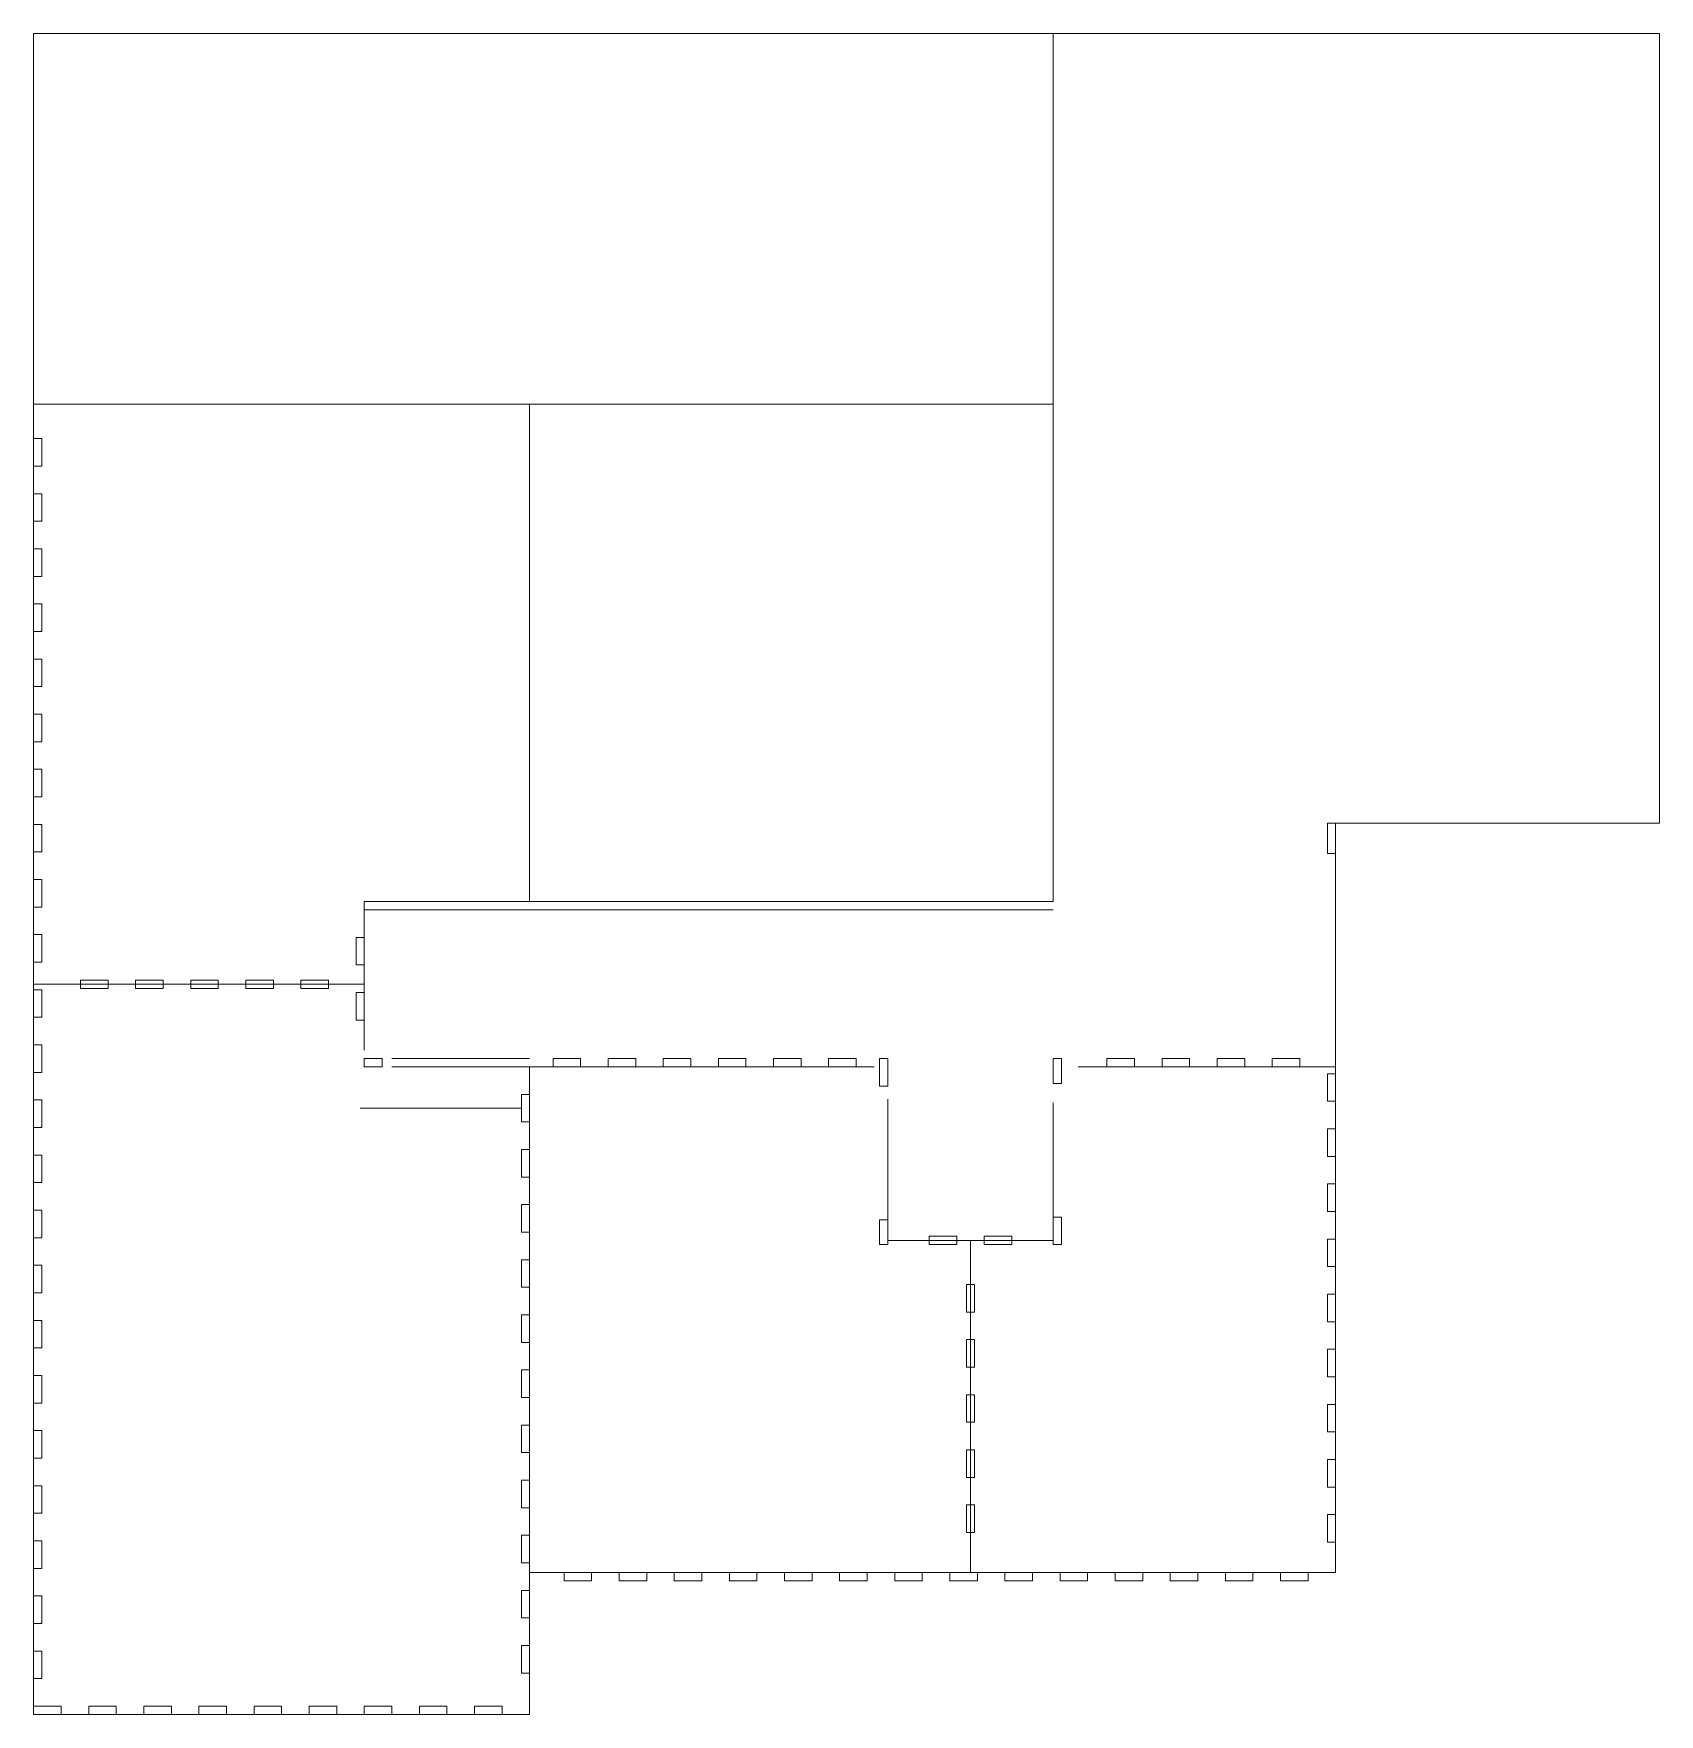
# Model space of a CAD drawing. Header units: millimetres. Extents: x -15307 to -8200, y 7864 to 9694.
# Drawn here: x -15307 to -14717, y 8400 to 9010 of the extents above; entities that cross this region are included whole.
import ezdxf

# ---------------------------------------------------------------- set-up
doc = ezdxf.new("R2010")
doc.units = ezdxf.units.MM
doc.layers.add('A-DETL-THIN', color=151, linetype='Continuous', lineweight=9)

msp = doc.modelspace()

# ---------------------------------------------------------------- linework, layer by layer
at = {"layer": 'A-DETL-THIN'}
for p, q in [((-14937.26, 9009.97), (-15307.26, 9009.97)), ((-15307.26, 9009.97), (-15307.26, 8875.47)), ((-14937.26, 8694.97), (-14937.26, 9009.97)), ((-14937.26, 9009.97), (-14717.26, 9009.97)), ((-14717.26, 9009.97), (-14717.26, 8723.47)), ((-15307.26, 8399.97), (-15307.26, 8875.47)), ((-15307.26, 8875.47), (-14937.26, 8875.47)), ((-15127.26, 8694.97), (-15127.26, 8875.47)), ((-15307.26, 8862.97), (-15304.26, 8862.97)), ((-15307.26, 8852.97), (-15307.26, 8862.97)), ((-15304.26, 8862.97), (-15304.26, 8852.97)), ((-15307.26, 8852.97), (-15304.26, 8852.97)), ((-15307.26, 8842.97), (-15304.26, 8842.97)), ((-15307.26, 8832.97), (-15307.26, 8842.97)), ((-15304.26, 8842.97), (-15304.26, 8832.97)), ((-15307.26, 8832.97), (-15304.26, 8832.97)), ((-15307.26, 8822.97), (-15304.26, 8822.97)), ((-15307.26, 8812.97), (-15307.26, 8822.97)), ((-15304.26, 8822.97), (-15304.26, 8812.97)), ((-15307.26, 8812.97), (-15304.26, 8812.97)), ((-15307.26, 8802.97), (-15304.26, 8802.97)), ((-15307.26, 8792.97), (-15307.26, 8802.97)), ((-15304.26, 8802.97), (-15304.26, 8792.97)), ((-15307.26, 8792.97), (-15304.26, 8792.97)), ((-15307.26, 8782.97), (-15304.26, 8782.97)), ((-15307.26, 8772.97), (-15307.26, 8782.97)), ((-15304.26, 8782.97), (-15304.26, 8772.97)), ((-15307.26, 8772.97), (-15304.26, 8772.97)), ((-15307.26, 8762.97), (-15304.26, 8762.97)), ((-15307.26, 8752.97), (-15307.26, 8762.97)), ((-15304.26, 8762.97), (-15304.26, 8752.97)), ((-15307.26, 8752.97), (-15304.26, 8752.97)), ((-15307.26, 8742.97), (-15304.26, 8742.97)), ((-15307.26, 8732.97), (-15307.26, 8742.97)), ((-15304.26, 8742.97), (-15304.26, 8732.97)), ((-15307.26, 8732.97), (-15304.26, 8732.97)), ((-14837.76, 8723.47), (-14834.76, 8723.47)), ((-14837.76, 8712.47), (-14837.76, 8723.47)), ((-14834.76, 8723.47), (-14834.76, 8634.97)), ((-14834.76, 8723.47), (-14717.26, 8723.47)), ((-14834.76, 8723.47), (-14834.76, 8712.47)), ((-15307.26, 8722.97), (-15304.26, 8722.97)), ((-15307.26, 8712.97), (-15307.26, 8722.97)), ((-15304.26, 8722.97), (-15304.26, 8712.97)), ((-15307.26, 8712.97), (-15304.26, 8712.97)), ((-14837.76, 8712.47), (-14834.76, 8712.47)), ((-15307.26, 8702.97), (-15304.26, 8702.97)), ((-15307.26, 8692.97), (-15307.26, 8702.97)), ((-15304.26, 8702.97), (-15304.26, 8692.97)), ((-15307.26, 8692.97), (-15304.26, 8692.97)), ((-15187.26, 8664.97), (-15187.26, 8694.97)), ((-15187.26, 8694.97), (-14937.26, 8694.97)), ((-15187.26, 8691.97), (-14937.26, 8691.97)), ((-15307.26, 8682.97), (-15304.26, 8682.97)), ((-15307.26, 8672.97), (-15307.26, 8682.97)), ((-15304.26, 8682.97), (-15304.26, 8672.97)), ((-15190.26, 8681.97), (-15187.26, 8681.97)), ((-15190.26, 8671.97), (-15190.26, 8681.97)), ((-15187.26, 8681.97), (-15187.26, 8671.97)), ((-15307.26, 8672.97), (-15304.26, 8672.97)), ((-15190.26, 8671.97), (-15187.26, 8671.97)), ((-15307.26, 8664.97), (-15187.26, 8664.97)), ((-15307.26, 8662.97), (-15304.26, 8662.97)), ((-15307.26, 8652.97), (-15307.26, 8662.97)), ((-15304.26, 8662.97), (-15304.26, 8652.97)), ((-15290.26, 8666.47), (-15290.26, 8663.47)), ((-15290.26, 8666.47), (-15280.26, 8666.47)), ((-15280.26, 8663.47), (-15290.26, 8663.47)), ((-15280.26, 8666.47), (-15280.26, 8663.47)), ((-15270.26, 8666.47), (-15270.26, 8663.47)), ((-15270.26, 8666.47), (-15260.26, 8666.47)), ((-15260.26, 8663.47), (-15270.26, 8663.47)), ((-15260.26, 8666.47), (-15260.26, 8663.47)), ((-15250.26, 8666.47), (-15250.26, 8663.47)), ((-15250.26, 8666.47), (-15240.26, 8666.47)), ((-15240.26, 8663.47), (-15250.26, 8663.47)), ((-15240.26, 8666.47), (-15240.26, 8663.47)), ((-15230.26, 8666.47), (-15230.26, 8663.47)), ((-15230.26, 8666.47), (-15220.26, 8666.47)), ((-15220.26, 8663.47), (-15230.26, 8663.47)), ((-15220.26, 8666.47), (-15220.26, 8663.47)), ((-15210.26, 8666.47), (-15210.26, 8663.47)), ((-15210.26, 8666.47), (-15200.26, 8666.47)), ((-15200.26, 8663.47), (-15210.26, 8663.47)), ((-15200.26, 8666.47), (-15200.26, 8663.47)), ((-15187.26, 8664.97), (-15187.26, 8641.09)), ((-15190.26, 8661.97), (-15187.26, 8661.97)), ((-15190.26, 8651.97), (-15190.26, 8661.97)), ((-15187.26, 8661.97), (-15187.26, 8651.97)), ((-15307.26, 8652.97), (-15304.26, 8652.97)), ((-15190.26, 8651.97), (-15187.26, 8651.97)), ((-15307.26, 8642.97), (-15304.26, 8642.97)), ((-15307.26, 8632.97), (-15307.26, 8642.97)), ((-15304.26, 8642.97), (-15304.26, 8632.97)), ((-15187.26, 8637.97), (-15180.76, 8637.97)), ((-15187.26, 8637.97), (-15187.26, 8634.97)), ((-15180.76, 8637.97), (-15180.76, 8634.97)), ((-15177.26, 8637.97), (-15127.26, 8637.97)), ((-15118.76, 8637.97), (-15118.76, 8634.97)), ((-15118.76, 8637.97), (-15108.76, 8637.97)), ((-15108.76, 8637.97), (-15108.76, 8634.97)), ((-15098.76, 8637.97), (-15098.76, 8634.97)), ((-15098.76, 8637.97), (-15088.76, 8637.97)), ((-15088.76, 8637.97), (-15088.76, 8634.97)), ((-15078.76, 8637.97), (-15078.76, 8634.97)), ((-15078.76, 8637.97), (-15068.76, 8637.97)), ((-15068.76, 8637.97), (-15068.76, 8634.97)), ((-15058.76, 8637.97), (-15058.76, 8634.97)), ((-15058.76, 8637.97), (-15048.76, 8637.97)), ((-15048.76, 8637.97), (-15048.76, 8634.97)), ((-15038.76, 8637.97), (-15038.76, 8634.97)), ((-15038.76, 8637.97), (-15028.76, 8637.97)), ((-15028.76, 8637.97), (-15028.76, 8634.97)), ((-15018.76, 8637.97), (-15018.76, 8634.97)), ((-15018.76, 8637.97), (-15008.76, 8637.97)), ((-15008.76, 8637.97), (-15008.76, 8634.97)), ((-15000.26, 8637.97), (-15000.26, 8627.97)), ((-15000.26, 8637.97), (-14997.26, 8637.97)), ((-14997.26, 8637.97), (-14997.26, 8627.97)), ((-14937.26, 8637.97), (-14937.26, 8628.97)), ((-14937.26, 8637.97), (-14934.26, 8637.97)), ((-14934.26, 8637.97), (-14934.26, 8628.97)), ((-14917.76, 8637.97), (-14917.76, 8634.97)), ((-14917.76, 8637.97), (-14907.76, 8637.97)), ((-14907.76, 8637.97), (-14907.76, 8634.97)), ((-14897.76, 8637.97), (-14897.76, 8634.97)), ((-14897.76, 8637.97), (-14887.76, 8637.97)), ((-14887.76, 8637.97), (-14887.76, 8634.97)), ((-14877.76, 8637.97), (-14877.76, 8634.97)), ((-14877.76, 8637.97), (-14867.76, 8637.97)), ((-14867.76, 8637.97), (-14867.76, 8634.97)), ((-14857.76, 8637.97), (-14857.76, 8634.97)), ((-14857.76, 8637.97), (-14847.76, 8637.97)), ((-14847.76, 8637.97), (-14847.76, 8634.97)), ((-15307.26, 8632.97), (-15304.26, 8632.97)), ((-15187.26, 8634.97), (-15180.76, 8634.97)), ((-15177.26, 8634.97), (-15127.26, 8634.97)), ((-15127.26, 8399.97), (-15127.26, 8634.97)), ((-15127.26, 8634.97), (-15002.26, 8634.97)), ((-15108.76, 8634.97), (-15118.76, 8634.97)), ((-15088.76, 8634.97), (-15098.76, 8634.97)), ((-15068.76, 8634.97), (-15078.76, 8634.97)), ((-15048.76, 8634.97), (-15058.76, 8634.97)), ((-15028.76, 8634.97), (-15038.76, 8634.97)), ((-15008.76, 8634.97), (-15018.76, 8634.97)), ((-14928.21, 8634.97), (-14834.76, 8634.97)), ((-14907.76, 8634.97), (-14917.76, 8634.97)), ((-14887.76, 8634.97), (-14897.76, 8634.97)), ((-14867.76, 8634.97), (-14877.76, 8634.97)), ((-14847.76, 8634.97), (-14857.76, 8634.97)), ((-14837.76, 8632.47), (-14834.76, 8632.47)), ((-14837.76, 8622.47), (-14837.76, 8632.47)), ((-14834.76, 8634.97), (-14834.76, 8451.47)), ((-14834.76, 8632.47), (-14834.76, 8622.47)), ((-15000.26, 8627.97), (-14997.26, 8627.97)), ((-14934.26, 8628.97), (-14937.26, 8628.97)), ((-15307.26, 8622.97), (-15304.26, 8622.97)), ((-15307.26, 8612.97), (-15307.26, 8622.97)), ((-15304.26, 8622.97), (-15304.26, 8612.97)), ((-15130.26, 8619.97), (-15188.76, 8619.97)), ((-15130.26, 8624.97), (-15127.26, 8624.97)), ((-15130.26, 8614.97), (-15130.26, 8624.97)), ((-15127.26, 8624.97), (-15127.26, 8614.97)), ((-14997.26, 8571.97), (-14997.26, 8623.31)), ((-14937.26, 8571.97), (-14937.26, 8621.97)), ((-14837.76, 8622.47), (-14834.76, 8622.47)), ((-15130.26, 8614.97), (-15127.26, 8614.97)), ((-15307.26, 8612.97), (-15304.26, 8612.97)), ((-14837.76, 8612.47), (-14834.76, 8612.47)), ((-14837.76, 8602.47), (-14837.76, 8612.47)), ((-14834.76, 8612.47), (-14834.76, 8602.47)), ((-15307.26, 8602.97), (-15304.26, 8602.97)), ((-15307.26, 8592.97), (-15307.26, 8602.97)), ((-15304.26, 8602.97), (-15304.26, 8592.97)), ((-15130.26, 8604.97), (-15127.26, 8604.97)), ((-15130.26, 8594.97), (-15130.26, 8604.97)), ((-15127.26, 8604.97), (-15127.26, 8594.97)), ((-14837.76, 8602.47), (-14834.76, 8602.47)), ((-15130.26, 8594.97), (-15127.26, 8594.97)), ((-15307.26, 8592.97), (-15304.26, 8592.97)), ((-14837.76, 8592.47), (-14834.76, 8592.47)), ((-14837.76, 8582.47), (-14837.76, 8592.47)), ((-14834.76, 8592.47), (-14834.76, 8582.47)), ((-15307.26, 8582.97), (-15304.26, 8582.97)), ((-15307.26, 8572.97), (-15307.26, 8582.97)), ((-15304.26, 8582.97), (-15304.26, 8572.97)), ((-15130.26, 8584.97), (-15127.26, 8584.97)), ((-15130.26, 8574.97), (-15130.26, 8584.97)), ((-15127.26, 8584.97), (-15127.26, 8574.97)), ((-15000.26, 8570.47), (-15000.26, 8579.47)), ((-15000.26, 8579.47), (-14997.26, 8579.47)), ((-14997.26, 8579.47), (-14997.26, 8570.47)), ((-14934.26, 8580.47), (-14937.26, 8580.47)), ((-14937.26, 8580.47), (-14937.26, 8570.47)), ((-14934.26, 8570.47), (-14934.26, 8580.47)), ((-14837.76, 8582.47), (-14834.76, 8582.47)), ((-15307.26, 8572.97), (-15304.26, 8572.97)), ((-15130.26, 8574.97), (-15127.26, 8574.97)), ((-14997.26, 8571.97), (-14937.26, 8571.97)), ((-14982.26, 8573.47), (-14982.26, 8570.47)), ((-14982.26, 8573.47), (-14972.26, 8573.47)), ((-14972.26, 8573.47), (-14972.26, 8570.47)), ((-14967.26, 8571.97), (-14967.26, 8451.47)), ((-14962.26, 8573.47), (-14962.26, 8570.47)), ((-14962.26, 8573.47), (-14952.26, 8573.47)), ((-14952.26, 8573.47), (-14952.26, 8570.47)), ((-14837.76, 8572.47), (-14834.76, 8572.47)), ((-14837.76, 8562.47), (-14837.76, 8572.47)), ((-14834.76, 8572.47), (-14834.76, 8562.47)), ((-15130.26, 8564.97), (-15127.26, 8564.97)), ((-15130.26, 8554.97), (-15130.26, 8564.97)), ((-15127.26, 8564.97), (-15127.26, 8554.97)), ((-14997.26, 8570.47), (-15000.26, 8570.47)), ((-14972.26, 8570.47), (-14982.26, 8570.47)), ((-14952.26, 8570.47), (-14962.26, 8570.47)), ((-14937.26, 8570.47), (-14934.26, 8570.47)), ((-15307.26, 8562.97), (-15304.26, 8562.97)), ((-15307.26, 8552.97), (-15307.26, 8562.97)), ((-15304.26, 8562.97), (-15304.26, 8552.97)), ((-14837.76, 8562.47), (-14834.76, 8562.47)), ((-15307.26, 8552.97), (-15304.26, 8552.97)), ((-15130.26, 8554.97), (-15127.26, 8554.97)), ((-14968.76, 8555.97), (-14965.76, 8555.97)), ((-14968.76, 8545.97), (-14968.76, 8555.97)), ((-14965.76, 8555.97), (-14965.76, 8545.97)), ((-14837.76, 8552.47), (-14834.76, 8552.47)), ((-14837.76, 8542.47), (-14837.76, 8552.47)), ((-14834.76, 8552.47), (-14834.76, 8542.47)), ((-15307.26, 8542.97), (-15304.26, 8542.97)), ((-15307.26, 8532.97), (-15307.26, 8542.97)), ((-15304.26, 8542.97), (-15304.26, 8532.97)), ((-15130.26, 8544.97), (-15127.26, 8544.97)), ((-15130.26, 8534.97), (-15130.26, 8544.97)), ((-15127.26, 8544.97), (-15127.26, 8534.97)), ((-14968.76, 8545.97), (-14965.76, 8545.97)), ((-14837.76, 8542.47), (-14834.76, 8542.47)), ((-15130.26, 8534.97), (-15127.26, 8534.97)), ((-14968.76, 8535.97), (-14965.76, 8535.97)), ((-14968.76, 8525.97), (-14968.76, 8535.97)), ((-14965.76, 8535.97), (-14965.76, 8525.97)), ((-15307.26, 8532.97), (-15304.26, 8532.97)), ((-14837.76, 8532.47), (-14834.76, 8532.47)), ((-14837.76, 8522.47), (-14837.76, 8532.47)), ((-14834.76, 8532.47), (-14834.76, 8522.47)), ((-15307.26, 8522.97), (-15304.26, 8522.97)), ((-15307.26, 8512.97), (-15307.26, 8522.97)), ((-15304.26, 8522.97), (-15304.26, 8512.97)), ((-15130.26, 8524.97), (-15127.26, 8524.97)), ((-15130.26, 8514.97), (-15130.26, 8524.97)), ((-15127.26, 8524.97), (-15127.26, 8514.97)), ((-14968.76, 8525.97), (-14965.76, 8525.97)), ((-14837.76, 8522.47), (-14834.76, 8522.47)), ((-14968.76, 8515.97), (-14965.76, 8515.97)), ((-14968.76, 8505.97), (-14968.76, 8515.97)), ((-14965.76, 8515.97), (-14965.76, 8505.97)), ((-15307.26, 8512.97), (-15304.26, 8512.97)), ((-15130.26, 8514.97), (-15127.26, 8514.97)), ((-14837.76, 8512.47), (-14834.76, 8512.47)), ((-14837.76, 8502.47), (-14837.76, 8512.47)), ((-14834.76, 8512.47), (-14834.76, 8502.47)), ((-15130.26, 8504.97), (-15127.26, 8504.97)), ((-15130.26, 8494.97), (-15130.26, 8504.97)), ((-15127.26, 8504.97), (-15127.26, 8494.97)), ((-14968.76, 8505.97), (-14965.76, 8505.97)), ((-15307.26, 8502.97), (-15304.26, 8502.97)), ((-15307.26, 8492.97), (-15307.26, 8502.97)), ((-15304.26, 8502.97), (-15304.26, 8492.97)), ((-14837.76, 8502.47), (-14834.76, 8502.47)), ((-15307.26, 8492.97), (-15304.26, 8492.97)), ((-15130.26, 8494.97), (-15127.26, 8494.97)), ((-14968.76, 8495.97), (-14965.76, 8495.97)), ((-14968.76, 8485.97), (-14968.76, 8495.97)), ((-14965.76, 8495.97), (-14965.76, 8485.97)), ((-14837.76, 8492.47), (-14834.76, 8492.47)), ((-14837.76, 8482.47), (-14837.76, 8492.47)), ((-14834.76, 8492.47), (-14834.76, 8482.47)), ((-14968.76, 8485.97), (-14965.76, 8485.97)), ((-15307.26, 8482.97), (-15304.26, 8482.97)), ((-15307.26, 8472.97), (-15307.26, 8482.97)), ((-15304.26, 8482.97), (-15304.26, 8472.97)), ((-15130.26, 8484.97), (-15127.26, 8484.97)), ((-15130.26, 8474.97), (-15130.26, 8484.97)), ((-15127.26, 8484.97), (-15127.26, 8474.97)), ((-14837.76, 8482.47), (-14834.76, 8482.47)), ((-15307.26, 8472.97), (-15304.26, 8472.97)), ((-15130.26, 8474.97), (-15127.26, 8474.97)), ((-14968.76, 8475.97), (-14965.76, 8475.97)), ((-14968.76, 8465.97), (-14968.76, 8475.97)), ((-14965.76, 8475.97), (-14965.76, 8465.97)), ((-14837.76, 8472.47), (-14834.76, 8472.47)), ((-14837.76, 8462.47), (-14837.76, 8472.47)), ((-14834.76, 8472.47), (-14834.76, 8462.47)), ((-15307.26, 8462.97), (-15304.26, 8462.97)), ((-15307.26, 8452.97), (-15307.26, 8462.97)), ((-15304.26, 8462.97), (-15304.26, 8452.97)), ((-15130.26, 8464.97), (-15127.26, 8464.97)), ((-15130.26, 8454.97), (-15130.26, 8464.97)), ((-15127.26, 8464.97), (-15127.26, 8454.97)), ((-14968.76, 8465.97), (-14965.76, 8465.97)), ((-14837.76, 8462.47), (-14834.76, 8462.47)), ((-15130.26, 8454.97), (-15127.26, 8454.97)), ((-15307.26, 8452.97), (-15304.26, 8452.97)), ((-15127.26, 8451.47), (-14834.76, 8451.47)), ((-15114.76, 8451.47), (-15124.26, 8451.47)), ((-15114.76, 8451.47), (-15114.76, 8448.47)), ((-15104.76, 8451.47), (-15104.76, 8448.47)), ((-15104.76, 8451.47), (-15094.76, 8451.47)), ((-15094.76, 8451.47), (-15094.76, 8448.47)), ((-15084.76, 8451.47), (-15084.76, 8448.47)), ((-15084.76, 8451.47), (-15074.76, 8451.47)), ((-15074.76, 8451.47), (-15074.76, 8448.47)), ((-15064.76, 8451.47), (-15054.76, 8451.47)), ((-15064.76, 8451.47), (-15064.76, 8448.47)), ((-15054.76, 8451.47), (-15054.76, 8448.47)), ((-15044.76, 8451.47), (-15044.76, 8448.47)), ((-15044.76, 8451.47), (-15034.76, 8451.47)), ((-15034.76, 8451.47), (-15034.76, 8448.47)), ((-15024.76, 8451.47), (-15024.76, 8448.47)), ((-15024.76, 8451.47), (-15014.76, 8451.47)), ((-15014.76, 8451.47), (-15014.76, 8448.47)), ((-15004.76, 8451.47), (-14994.76, 8451.47)), ((-15004.76, 8451.47), (-15004.76, 8448.47)), ((-14994.76, 8451.47), (-14994.76, 8448.47)), ((-14984.76, 8451.47), (-14974.76, 8451.47)), ((-14984.76, 8451.47), (-14984.76, 8448.47)), ((-14974.76, 8451.47), (-14974.76, 8448.47)), ((-14964.76, 8451.47), (-14964.76, 8448.47)), ((-14964.76, 8451.47), (-14954.76, 8451.47)), ((-14954.76, 8451.47), (-14954.76, 8448.47)), ((-14944.76, 8451.47), (-14944.76, 8448.47)), ((-14944.76, 8451.47), (-14934.76, 8451.47)), ((-14934.76, 8451.47), (-14934.76, 8448.47)), ((-14924.76, 8451.47), (-14924.76, 8448.47)), ((-14924.76, 8451.47), (-14914.76, 8451.47)), ((-14914.76, 8451.47), (-14914.76, 8448.47)), ((-14904.76, 8451.47), (-14904.76, 8448.47)), ((-14904.76, 8451.47), (-14894.76, 8451.47)), ((-14894.76, 8451.47), (-14894.76, 8448.47)), ((-14884.76, 8451.47), (-14884.76, 8448.47)), ((-14884.76, 8451.47), (-14874.76, 8451.47)), ((-14874.76, 8451.47), (-14874.76, 8448.47)), ((-14864.76, 8451.47), (-14864.76, 8448.47)), ((-14864.76, 8451.47), (-14854.76, 8451.47)), ((-14854.76, 8451.47), (-14854.76, 8448.47)), ((-14844.76, 8451.47), (-14844.76, 8448.47)), ((-15307.26, 8442.97), (-15304.26, 8442.97)), ((-15307.26, 8432.97), (-15307.26, 8442.97)), ((-15304.26, 8442.97), (-15304.26, 8432.97)), ((-15130.26, 8444.97), (-15127.26, 8444.97)), ((-15130.26, 8434.97), (-15130.26, 8444.97)), ((-15127.26, 8444.97), (-15127.26, 8434.97)), ((-15104.76, 8448.47), (-15114.76, 8448.47)), ((-15084.76, 8448.47), (-15094.76, 8448.47)), ((-15064.76, 8448.47), (-15074.76, 8448.47)), ((-15044.76, 8448.47), (-15054.76, 8448.47)), ((-15024.76, 8448.47), (-15034.76, 8448.47)), ((-15004.76, 8448.47), (-15014.76, 8448.47)), ((-14984.76, 8448.47), (-14994.76, 8448.47)), ((-14964.76, 8448.47), (-14974.76, 8448.47)), ((-14944.76, 8448.47), (-14954.76, 8448.47)), ((-14924.76, 8448.47), (-14934.76, 8448.47)), ((-14904.76, 8448.47), (-14914.76, 8448.47)), ((-14884.76, 8448.47), (-14894.76, 8448.47)), ((-14864.76, 8448.47), (-14874.76, 8448.47)), ((-14844.76, 8448.47), (-14854.76, 8448.47)), ((-15307.26, 8432.97), (-15304.26, 8432.97)), ((-15130.26, 8434.97), (-15127.26, 8434.97)), ((-15130.26, 8424.97), (-15127.26, 8424.97)), ((-15130.26, 8414.97), (-15130.26, 8424.97)), ((-15127.26, 8424.97), (-15127.26, 8414.97)), ((-15307.26, 8422.97), (-15304.26, 8422.97)), ((-15307.26, 8412.97), (-15307.26, 8422.97)), ((-15304.26, 8422.97), (-15304.26, 8412.97)), ((-15307.26, 8412.97), (-15304.26, 8412.97)), ((-15130.26, 8414.97), (-15127.26, 8414.97)), ((-15307.26, 8402.97), (-15307.26, 8399.97)), ((-15307.26, 8402.97), (-15297.26, 8402.97)), ((-15127.26, 8399.97), (-15307.26, 8399.97)), ((-15297.26, 8399.97), (-15307.26, 8399.97)), ((-15297.26, 8402.97), (-15297.26, 8399.97)), ((-15287.26, 8402.97), (-15287.26, 8399.97)), ((-15287.26, 8402.97), (-15277.26, 8402.97)), ((-15277.26, 8399.97), (-15287.26, 8399.97)), ((-15277.26, 8402.97), (-15277.26, 8399.97)), ((-15267.26, 8402.97), (-15267.26, 8399.97)), ((-15267.26, 8402.97), (-15257.26, 8402.97)), ((-15257.26, 8399.97), (-15267.26, 8399.97)), ((-15257.26, 8402.97), (-15257.26, 8399.97)), ((-15247.26, 8402.97), (-15247.26, 8399.97)), ((-15247.26, 8402.97), (-15237.26, 8402.97)), ((-15237.26, 8399.97), (-15247.26, 8399.97)), ((-15237.26, 8402.97), (-15237.26, 8399.97)), ((-15227.26, 8402.97), (-15227.26, 8399.97)), ((-15227.26, 8402.97), (-15217.26, 8402.97)), ((-15217.26, 8399.97), (-15227.26, 8399.97)), ((-15217.26, 8402.97), (-15217.26, 8399.97)), ((-15207.26, 8402.97), (-15207.26, 8399.97)), ((-15207.26, 8402.97), (-15197.26, 8402.97)), ((-15197.26, 8399.97), (-15207.26, 8399.97)), ((-15197.26, 8402.97), (-15197.26, 8399.97)), ((-15187.26, 8402.97), (-15187.26, 8399.97)), ((-15187.26, 8402.97), (-15177.26, 8402.97)), ((-15177.26, 8399.97), (-15187.26, 8399.97)), ((-15177.26, 8402.97), (-15177.26, 8399.97)), ((-15167.26, 8402.97), (-15167.26, 8399.97)), ((-15167.26, 8402.97), (-15157.26, 8402.97)), ((-15157.26, 8399.97), (-15167.26, 8399.97)), ((-15157.26, 8402.97), (-15157.26, 8399.97)), ((-15147.26, 8402.97), (-15147.26, 8399.97)), ((-15147.26, 8402.97), (-15137.26, 8402.97)), ((-15137.26, 8399.97), (-15147.26, 8399.97)), ((-15137.26, 8402.97), (-15137.26, 8399.97))]:
    msp.add_line(p, q, dxfattribs=at)

doc.saveas('drawing.dxf')
